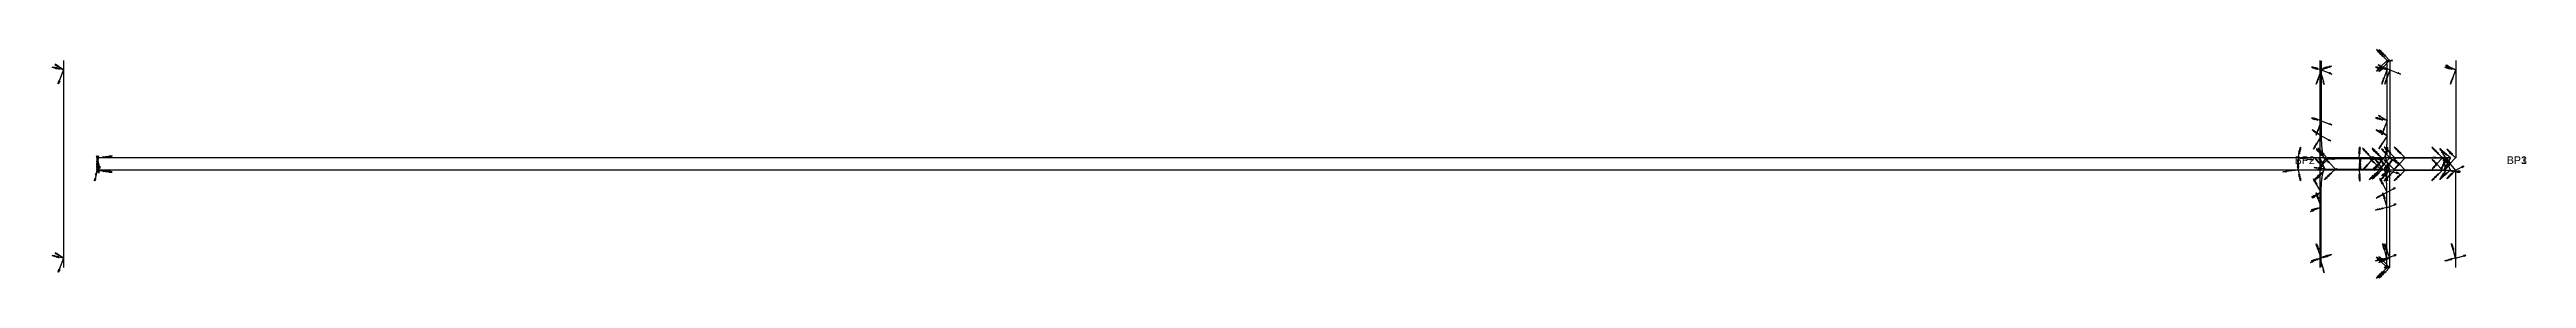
# Model space of a CAD drawing. Header units: millimetres. Extents: x -7317 to 13, y -75 to 75.
# Drawn here: x -1608 to 13, y -75 to 75 of the extents above; entities that cross this region are included whole.
import ezdxf

# ---------------------------------------------------------------- set-up
doc = ezdxf.new("R2010")
doc.units = ezdxf.units.MM
for name, color, linetype in [('AutoDetect_31_6', 1, 'Continuous'), ('AutoDetect_32_2', 1, 'Continuous'), ('AutoDetect_33_17', 1, 'Continuous'), ('AutoDetect_34_0', 1, 'Continuous'), ('AutoDetect_34_10', 1, 'Continuous'), ('AutoDetect_34_15', 1, 'Continuous'), ('AutoDetect_35_12', 1, 'Continuous'), ('AutoDetect_35_4', 1, 'Continuous'), ('AutoDetect_35_8', 1, 'Continuous'), ('AutoDetect_36_14', 1, 'Continuous'), ('AutoDetect_37_11', 1, 'Continuous'), ('AutoDetect_37_9', 1, 'Continuous'), ('AutoDetect_42_7', 1, 'Continuous'), ('AutoDetect_43_3', 1, 'Continuous'), ('AutoDetect_44_5', 1, 'Continuous'), ('AutoDetect_45_1', 1, 'Continuous'), ('AutoDetect_46_13', 1, 'Continuous'), ('AutoDetect_46_16', 1, 'Continuous'), ('Plate_ID_A2B9', 1, 'Continuous')]:
    doc.layers.add(name, color=color, linetype=linetype)
doc.styles.get("Standard").update_dxf_attribs({"font": 'arial.ttf'})

msp = doc.modelspace()

# ---------------------------------------------------------------- texts
at = {"layer": 'Plate_ID_A2B9', "color": 5}
for s, p in [('BP2', (-138.8, 0)), ('BP3', (0, 0, -294.6)), ('BP1', (0, 0))]:
    msp.add_text(s, height=5, dxfattribs=at).set_placement(p)

# ---------------------------------------------------------------- blocks, each defined once
blk = doc.blocks.new('Kontrollpunkt')
at = {"color": 0}
for q in [(0, 6), (8, 0), (0, 0, 4)]:
    blk.add_line((0, 0), q, dxfattribs=at)
for points in [[(0.25, 8, -0.25), (-0.25, 8, -0.25), (-0.25, 8, 0.25), (0, 10, 0), (-0.25, 8, -0.25), (0.25, 8, 0.25), (0, 10, 0), (0.25, 8, -0.25), (0.25, 8, 0.25), (-0.25, 8, 0.25)], [(0.25, 6, -0.25), (-0.25, 6, -0.25), (-0.25, 6, 0.25), (0, 8, 0), (-0.25, 6, -0.25), (0.25, 6, 0.25), (0, 8, 0), (0.25, 6, -0.25), (0.25, 6, 0.25), (-0.25, 6, 0.25)], [(0.25, 0.25, 4), (-0.25, 0.25, 4), (-0.25, -0.25, 4), (0, 0, 6), (-0.25, 0.25, 4), (0.25, -0.25, 4), (0, 0, 6), (0.25, 0.25, 4), (0.25, -0.25, 4), (-0.25, -0.25, 4)], [(0.25, 0.25, 6), (-0.25, 0.25, 6), (-0.25, -0.25, 6), (0, 0, 8), (-0.25, 0.25, 6), (0.25, -0.25, 6), (0, 0, 8), (0.25, 0.25, 6), (0.25, -0.25, 6), (-0.25, -0.25, 6)], [(0.25, 0.25, 8), (-0.25, 0.25, 8), (-0.25, -0.25, 8), (0, 0, 10), (-0.25, 0.25, 8), (0.25, -0.25, 8), (0, 0, 10), (0.25, 0.25, 8), (0.25, -0.25, 8), (-0.25, -0.25, 8)], [(8, 0.25, -0.25), (8, 0.25, 0.25), (8, -0.25, 0.25), (10, 0, 0), (8, 0.25, 0.25), (8, -0.25, -0.25), (10, 0, 0), (8, 0.25, -0.25), (8, -0.25, -0.25), (8, -0.25, 0.25)]]:
    blk.add_polyline3d(points, dxfattribs=at)

# ---------------------------------------------------------------- linework, layer by layer
at = {"layer": 'AutoDetect_31_6', "color": 1}
msp.add_line((-96.6, -4, -450), (-1576.7, -4, -450), dxfattribs=at)
at = {"layer": 'AutoDetect_32_2', "color": 1}
msp.add_line((-96.6, 4, -450), (-1576.7, 4, -450), dxfattribs=at)
at = {"layer": 'AutoDetect_33_17', "color": 1}
msp.add_line((-1598.8, 67.5, -450), (-1598.8, -67.5, -450), dxfattribs=at)
at = {"layer": 'AutoDetect_34_0', "color": 1}
msp.add_line((-81, 3.3, -424.8), (-118.8, 3.3, -205.2), dxfattribs=at)
for points, weights in [([(-118.8, 3.3, -205.2), (-119.7, 3.3, -199.9), (-120.5, 6.7, -195.7)], [1, 0.871859216769, 0.855841618865]), ([(-78.9, 9.1, -436.7), (-79.7, 3.3, -432.2), (-81, 3.3, -424.8)], [0.857128747478, 0.830671108122, 1])]:
    msp.add_rational_spline(points, weights, degree=2, dxfattribs=at)
at = {"layer": 'AutoDetect_34_10', "color": 1}
msp.add_line((-121.4, 67.4, -190.2), (-121.4, 18.3, -190.2), dxfattribs=at)
msp.add_rational_spline([(-121.4, 18.3, -190.2), (-121.4, 11.2, -190.2), (-120.5, 6.7, -195.7)], [1, 0.835247564417, 0.855841618865], degree=2, dxfattribs=at)
at = {"layer": 'AutoDetect_34_15', "color": 1}
msp.add_line((-78.4, 67.4, -439.8), (-78.4, 18.3, -439.8), dxfattribs=at)
msp.add_rational_spline([(-78.4, 18.3, -439.8), (-78.4, 13.2, -439.8), (-78.9, 9.1, -436.7)], [1, 0.876435673494, 0.857128747478], degree=2, dxfattribs=at)
at = {"layer": 'AutoDetect_35_12', "color": 1}
msp.add_line((-78.4, -67.4, -439.8), (-78.4, -18.3, -439.8), dxfattribs=at)
msp.add_rational_spline([(-78.4, -18.3, -439.8), (-78.4, -13.2, -439.8), (-78.9, -9.1, -436.7)], [1, 0.876435673494, 0.857128747478], degree=2, dxfattribs=at)
at = {"layer": 'AutoDetect_35_4', "color": 1}
msp.add_line((-118.8, -3.3, -205.2), (-81, -3.3, -424.8), dxfattribs=at)
for points, weights in [([(-120.5, -6.7, -195.7), (-119.7, -3.3, -199.9), (-118.8, -3.3, -205.2)], [0.855841618865, 0.871859216769, 1]), ([(-81, -3.3, -424.8), (-79.7, -3.3, -432.2), (-78.9, -9.1, -436.7)], [1, 0.830671108122, 0.857128747478])]:
    msp.add_rational_spline(points, weights, degree=2, dxfattribs=at)
at = {"layer": 'AutoDetect_35_8', "color": 1}
msp.add_line((-121.4, -67.4, -190.2), (-121.4, -18.3, -190.2), dxfattribs=at)
msp.add_rational_spline([(-121.4, -18.3, -190.2), (-121.4, -11.2, -190.2), (-120.5, -6.7, -195.7)], [1, 0.835247564417, 0.855841618865], degree=2, dxfattribs=at)
at = {"layer": 'AutoDetect_36_14', "color": 1}
msp.add_line((-122.3, 67.5, -184.9), (-122.3, -67.5, -184.9), dxfattribs=at)
at = {"layer": 'AutoDetect_37_11', "color": 1}
msp.add_line((-76.6, 67.5, -450), (-76.6, 4, -450), dxfattribs=at)
at = {"layer": 'AutoDetect_37_9', "color": 1}
msp.add_line((-76.6, -67.5, -450), (-76.6, -4, -450), dxfattribs=at)
at = {"layer": 'AutoDetect_42_7', "color": 1}
msp.add_line((-39.8, -4, -699.4), (-1576.9, -4, -453.5), dxfattribs=at)
at = {"layer": 'AutoDetect_43_3', "color": 1}
msp.add_line((-39.8, 4, -699.4), (-1576.9, 4, -453.5), dxfattribs=at)
at = {"layer": 'AutoDetect_44_5', "color": 1}
msp.add_line((-73.2, -4, -469.7), (-36.8, -4, -680.7), dxfattribs=at)
at = {"layer": 'AutoDetect_45_1', "color": 1}
msp.add_line((-73.2, 4, -469.7), (-36.8, 4, -680.7), dxfattribs=at)
at = {"layer": 'AutoDetect_46_13', "color": 1}
msp.add_line((-33.4, -67.5, -700.5), (-33.4, -4, -700.5), dxfattribs=at)
at = {"layer": 'AutoDetect_46_16', "color": 1}
msp.add_line((-33.4, 67.5, -700.5), (-33.4, 4, -700.5), dxfattribs=at)

# ---------------------------------------------------------------- block references
at = {"layer": 'AutoDetect_31_6', "color": 2, "extrusion": (0.985215, -0.121141, -0.121143), "rotation": 224.5739008113972}
msp.add_blockref('Kontrollpunkt', (-196.4, -636.2, -1498.4), dxfattribs=at)
at = {"layer": 'AutoDetect_31_6', "color": 2, "extrusion": (0.173648, -0.696364, -0.696364), "rotation": 189.8510822974454}
msp.add_blockref('Kontrollpunkt', (-133.5, -343.3, 292.4), dxfattribs=at)
at = {"layer": 'AutoDetect_31_6', "color": 2, "extrusion": (0.043199, -0.706447, -0.706447), "rotation": 187.904723579353}
msp.add_blockref('Kontrollpunkt', (-96.7, -319.8, 316.6), dxfattribs=at)
at = {"layer": 'AutoDetect_32_2', "color": 2, "extrusion": (0.985215, 0.121141, -0.121143), "rotation": 135.4260991886028}
msp.add_blockref('Kontrollpunkt', (196.4, -636.2, -1498.4), dxfattribs=at)
at = {"layer": 'AutoDetect_32_2', "color": 2, "extrusion": (0.173648, 0.696364, -0.696364), "rotation": 170.1489177025546}
msp.add_blockref('Kontrollpunkt', (133.5, -343.3, 292.4), dxfattribs=at)
at = {"layer": 'AutoDetect_32_2', "color": 2, "extrusion": (0.043199, 0.706447, -0.706447), "rotation": 172.0952764206457}
msp.add_blockref('Kontrollpunkt', (96.7, -319.8, 316.6), dxfattribs=at)
at = {"layer": 'AutoDetect_33_17', "color": 1, "extrusion": (-0.749357, 0.173648, -0.638991), "rotation": 12.63798026484088}
for p in [(301, 657.9, 1496.3), (420.8, 640.2, 1474.9)]:
    msp.add_blockref('Kontrollpunkt', p, dxfattribs=at)
at = {"layer": 'AutoDetect_34_0', "color": 1, "extrusion": (-0.575039, 0.650895, -0.495647), "rotation": 240.7062599466773}
msp.add_blockref('Kontrollpunkt', (86.9, -138, 172.2), dxfattribs=at)
at = {"layer": 'AutoDetect_34_0', "color": 1, "extrusion": (-0.656733, 0.696364, -0.289446), "rotation": 252.9380360662961}
for p in [(82.9, -181.9, 141.5), (61.6, -350.8, 171.5)]:
    msp.add_blockref('Kontrollpunkt', p, dxfattribs=at)
at = {"layer": 'AutoDetect_34_0', "color": 1, "extrusion": (-0.707822, 0.650895, 0.274452), "rotation": 284.1644659584912}
msp.add_blockref('Kontrollpunkt', (52.4, -425.5, -57.1), dxfattribs=at)
at = {"layer": 'AutoDetect_34_0', "color": 1, "extrusion": (-0.717001, 0.691066, 0.09131), "rotation": 275.0294672537908}
msp.add_blockref('Kontrollpunkt', (53.8, -428.6, 21.6), dxfattribs=at)
at = {"layer": 'AutoDetect_34_10', "color": 1, "extrusion": (-0.63445, 0.173648, -0.753206), "rotation": 274.8323691443268}
for p in [(-27.2, -24.7, 231), (4.8, -31.3, 225.2)]:
    msp.add_blockref('Kontrollpunkt', p, dxfattribs=at)
at = {"layer": 'AutoDetect_34_10', "color": 1, "extrusion": (-0.593024, 0.390731, -0.704026), "rotation": 266.1504892265993}
msp.add_blockref('Kontrollpunkt', (51.5, -56.6, 213.1), dxfattribs=at)
at = {"layer": 'AutoDetect_34_15', "color": 1, "extrusion": (-0.753206, 0.173648, 0.63445), "rotation": 258.9690289996551}
for p in [(-42.2, -397.2, -209.3), (-10, -392.4, -215.1)]:
    msp.add_blockref('Kontrollpunkt', p, dxfattribs=at)
at = {"layer": 'AutoDetect_34_15', "color": 1, "extrusion": (-0.704026, 0.390731, 0.593024), "rotation": 264.2730937744748}
msp.add_blockref('Kontrollpunkt', (22, -400, -198.5), dxfattribs=at)
at = {"layer": 'AutoDetect_35_12', "color": 1, "extrusion": (-0.704026, -0.390731, 0.593024), "rotation": 88.61157176519946}
msp.add_blockref('Kontrollpunkt', (-22, -400, -198.5), dxfattribs=at)
at = {"layer": 'AutoDetect_35_12', "color": 1, "extrusion": (-0.753206, -0.173648, 0.63445), "rotation": 94.69389336293224}
for p in [(10, -392.4, -215.1), (42.2, -397.2, -209.3)]:
    msp.add_blockref('Kontrollpunkt', p, dxfattribs=at)
at = {"layer": 'AutoDetect_35_4', "color": 1, "extrusion": (-0.575039, -0.650895, -0.495647), "rotation": 126.3513931014919}
msp.add_blockref('Kontrollpunkt', (-86.9, -138, 172.2), dxfattribs=at)
at = {"layer": 'AutoDetect_35_4', "color": 1, "extrusion": (-0.679364, -0.704416, -0.20558), "rotation": 105.5467107572204}
msp.add_blockref('Kontrollpunkt', (-83.2, -183.4, 125.2), dxfattribs=at)
at = {"layer": 'AutoDetect_35_4', "color": 1, "extrusion": (-0.715744, -0.696364, 0.0528), "rotation": 86.17324358983485}
for p in [(-75.8, -248.6, 69.6), (-55.3, -417.6, 39.6)]:
    msp.add_blockref('Kontrollpunkt', p, dxfattribs=at)
at = {"layer": 'AutoDetect_35_4', "color": 1, "extrusion": (-0.707822, -0.650895, 0.274452), "rotation": 71.82753322224926}
msp.add_blockref('Kontrollpunkt', (-52.4, -425.5, -57.1), dxfattribs=at)
at = {"layer": 'AutoDetect_35_8', "color": 1, "extrusion": (-0.593024, -0.390731, -0.704026), "rotation": 93.84951077340075}
msp.add_blockref('Kontrollpunkt', (-51.5, -56.6, 213.1), dxfattribs=at)
at = {"layer": 'AutoDetect_35_8', "color": 1, "extrusion": (-0.63445, -0.173648, -0.753206), "rotation": 85.16763085567325}
for p in [(-4.8, -31.3, 225.2), (27.2, -24.7, 231)]:
    msp.add_blockref('Kontrollpunkt', p, dxfattribs=at)
at = {"layer": 'AutoDetect_36_14', "color": 1, "extrusion": (0.567935, 0.173648, 0.804547), "rotation": 179.9999991462264}
for p in [(94.6, -30.2, -207.6), (-23, -1.2, -228.9)]:
    msp.add_blockref('Kontrollpunkt', p, dxfattribs=at)
at = {"layer": 'AutoDetect_37_11', "color": 1, "extrusion": (-0.63445, 0.173648, -0.753206), "rotation": 274.8323691443268}
msp.add_blockref('Kontrollpunkt', (-39.1, -228.1, 398.2), dxfattribs=at)
at = {"layer": 'AutoDetect_37_11', "color": 1, "extrusion": (-0.526732, 0.575779, -0.625326), "rotation": 261.7808796375388}
msp.add_blockref('Kontrollpunkt', (53.8, -317, 324.1), dxfattribs=at)
at = {"layer": 'AutoDetect_37_9', "color": 1, "extrusion": (-0.526732, -0.575779, -0.625326), "rotation": 98.21912036246117}
msp.add_blockref('Kontrollpunkt', (-53.8, -317, 324.1), dxfattribs=at)
at = {"layer": 'AutoDetect_37_9', "color": 1, "extrusion": (-0.63445, -0.173648, -0.753206), "rotation": 85.16763085567325}
msp.add_blockref('Kontrollpunkt', (39.1, -228.1, 398.2), dxfattribs=at)
at = {"layer": 'AutoDetect_42_7', "color": 2, "extrusion": (0.991981, -0.121143, -0.036034), "rotation": 250.4520916773651}
msp.add_blockref('Kontrollpunkt', (-195.1, -509.6, -1547.5), dxfattribs=at)
at = {"layer": 'AutoDetect_42_7', "color": 2, "extrusion": (0.133523, -0.706934, 0.694562), "rotation": 326.7985015552482}
msp.add_blockref('Kontrollpunkt', (-78.7, -491.1, -489.2), dxfattribs=at)
at = {"layer": 'AutoDetect_42_7', "color": 2, "extrusion": (-0.389456, -0.615263, 0.685402), "rotation": 33.14065326852415}
msp.add_blockref('Kontrollpunkt', (-31.5, -526.2, -461.4), dxfattribs=at)
at = {"layer": 'AutoDetect_43_3', "color": 2, "extrusion": (0.991981, 0.121143, -0.036034), "rotation": 83.00431402713765}
msp.add_blockref('Kontrollpunkt', (195.1, -509.6, -1547.5), dxfattribs=at)
at = {"layer": 'AutoDetect_43_3', "color": 2, "extrusion": (0.133523, 0.706934, 0.694562), "rotation": 21.39055485549443}
msp.add_blockref('Kontrollpunkt', (78.7, -491.1, -489.2), dxfattribs=at)
at = {"layer": 'AutoDetect_43_3', "color": 2, "extrusion": (-0.389454, 0.615264, 0.685402), "rotation": 316.2947362980541}
msp.add_blockref('Kontrollpunkt', (31.5, -526.2, -461.4), dxfattribs=at)
at = {"layer": 'AutoDetect_44_5', "color": 1, "extrusion": (-0.706019, -0.705747, -0.058815), "rotation": 91.92810353901177}
msp.add_blockref('Kontrollpunkt', (-48.9, -465.7, 82.2), dxfattribs=at)
at = {"layer": 'AutoDetect_44_5', "color": 1, "extrusion": (-0.715742, -0.696366, 0.0528), "rotation": 86.17321292444788}
for p in [(-43.5, -511.1, 23.5), (-26.4, -652, -1.6)]:
    msp.add_blockref('Kontrollpunkt', p, dxfattribs=at)
at = {"layer": 'AutoDetect_44_5', "color": 1, "extrusion": (-0.651318, -0.553695, 0.518851), "rotation": 60.16198095121161}
msp.add_blockref('Kontrollpunkt', (-20.8, -597.9, -327), dxfattribs=at)
at = {"layer": 'AutoDetect_45_1', "color": 1, "extrusion": (-0.706019, 0.705747, -0.058815), "rotation": 268.5176125304103}
msp.add_blockref('Kontrollpunkt', (48.9, -465.7, 82.2), dxfattribs=at)
at = {"layer": 'AutoDetect_45_1', "color": 1, "extrusion": (-0.715742, 0.696366, 0.0528), "rotation": 272.9407286781708}
for p in [(43.5, -511.1, 23.5), (26.4, -652, -1.6)]:
    msp.add_blockref('Kontrollpunkt', p, dxfattribs=at)
at = {"layer": 'AutoDetect_45_1', "color": 1, "extrusion": (-0.651318, 0.553695, 0.518851), "rotation": 293.8014684642388}
msp.add_blockref('Kontrollpunkt', (20.8, -597.9, -327), dxfattribs=at)
at = {"layer": 'AutoDetect_46_13', "color": 1, "extrusion": (-0.581618, -0.575779, 0.57463), "rotation": 79.36015060912692}
msp.add_blockref('Kontrollpunkt', (-20.7, -588.5, -380.7), dxfattribs=at)
at = {"layer": 'AutoDetect_46_13', "color": 1, "extrusion": (-0.700561, -0.173648, 0.692142), "rotation": 91.66105296124154}
msp.add_blockref('Kontrollpunkt', (51.6, -538.3, -450.7), dxfattribs=at)
at = {"layer": 'AutoDetect_46_16', "color": 1, "extrusion": (-0.700561, 0.173648, 0.692142), "rotation": 261.6439709564899}
msp.add_blockref('Kontrollpunkt', (-51.6, -538.3, -450.7), dxfattribs=at)
at = {"layer": 'AutoDetect_46_16', "color": 1, "extrusion": (-0.581618, 0.575779, 0.57463), "rotation": 271.8244063506473}
msp.add_blockref('Kontrollpunkt', (20.7, -588.5, -380.7), dxfattribs=at)
at = {"layer": 'Plate_ID_A2B9', "color": 2, "extrusion": (-0.696824, 0.707107, -0.120149), "rotation": 263.0487137208658}
for p in [(8.4, -424.3, 155.2), (7.2, -434.5, 155.2)]:
    msp.add_blockref('Kontrollpunkt', p, dxfattribs=at)
at = {"layer": 'Plate_ID_A2B9', "color": 2, "extrusion": (-0.696824, -0.707107, -0.120149), "rotation": 96.95128627913421}
for p in [(-8.4, -424.3, 155.2), (-7.2, -434.5, 155.2)]:
    msp.add_blockref('Kontrollpunkt', p, dxfattribs=at)

msp.set_redraw_order([(e.dxf.handle, doc.entitydb.next_handle()) for e in msp.query("TEXT MTEXT ATTDEF DIMENSION ARC_DIMENSION")])  # texts and dimensions are drawn at this point

doc.saveas('drawing.dxf')
